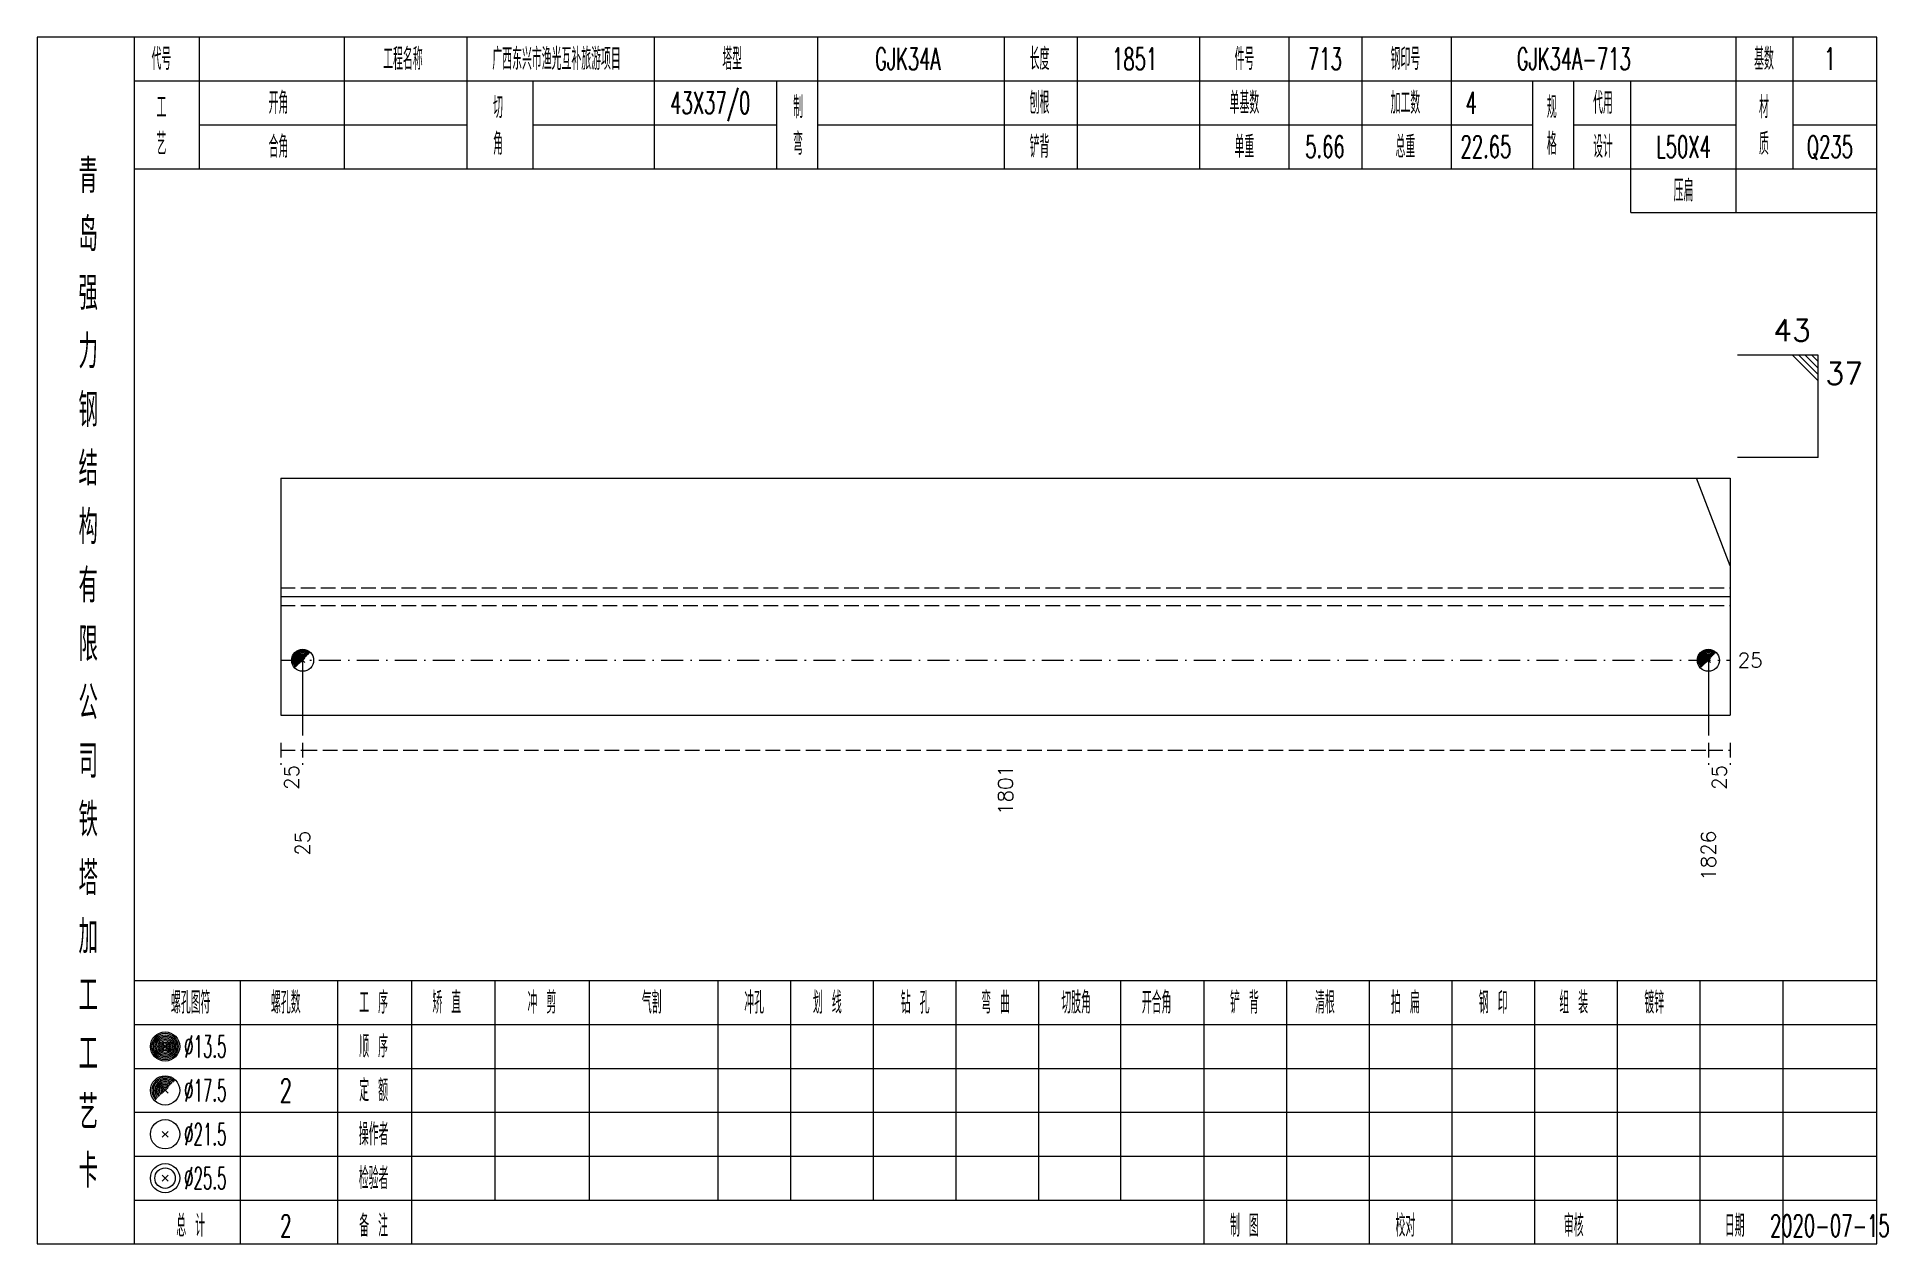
# Model space of a CAD drawing. Extents: x 0 to 2606, y -377 to 6479.
# Drawn here: x 1568.4 to 1821.3, y 3325 to 3490 of the extents above; entities that cross this region are included whole.
import ezdxf
from ezdxf.enums import TextEntityAlignment as Align

# ---------------------------------------------------------------- set-up
doc = ezdxf.new("R2010")
doc.units = 0
doc.header["$MEASUREMENT"] = 0
doc.linetypes.add('一点画线', pattern=[5.2, 3, -1, 0.2, -1])
doc.linetypes.add('虚线', pattern=[2.75, 2, -0.75])
doc.layers.get('0').update_dxf_attribs({"linetype": 'CONTINUOUS', "lineweight": 25})
doc.layers.add('1', color=7, linetype='CONTINUOUS', lineweight=25)
doc.layers.add('4', color=7, linetype='CONTINUOUS', lineweight=25)
doc.styles.get("Standard").update_dxf_attribs({"font": 'simplex.shx', "width": 0.7, "height": 3, "bigfont": 'gbhzfs.shx'})

msp = doc.modelspace()

# ---------------------------------------------------------------- texts
at = {"color": 7, "linetype": 'Continuous', "lineweight": 13}
msp.add_text('43', height=3, dxfattribs=at).set_placement((1810.8, 3447.5), align=Align.BOTTOM_RIGHT)
msp.add_text('37', height=3, dxfattribs=at).set_placement((1812.8, 3445.5), align=Align.TOP_LEFT)
msp.add_text('25', height=2, dxfattribs=at).set_placement((1800.8, 3404.8), align=Align.MIDDLE_LEFT)
at = {"color": 8, "linetype": 'Continuous', "lineweight": 9}
for s, p in [('25', (1603.2, 3390.5)), ('1801', (1700.75, 3390.5)), ('25', (1798.3, 3390.5))]:
    msp.add_text(s, height=2, rotation=90, dxfattribs=at).set_placement(p, align=Align.MIDDLE_RIGHT)
at = {"layer": '1', "color": 7, "linetype": 'Continuous', "lineweight": 13}
for s, p in [('25', (1604.7, 3381.5)), ('1826', (1796.8, 3381.5))]:
    msp.add_text(s, height=2, rotation=90, dxfattribs=at).set_placement(p, align=Align.MIDDLE_RIGHT)
at = {"layer": '4', "color": 1, "linetype": 'Continuous', "lineweight": 13}
for s, height, width, p in [('代号', 3, 0.6, (1585.4, 3487)), ('工程名称', 3, 0.6, (1618.4, 3487)), ('广西东兴市渔光互补旅游项目', 3, 0.6, (1639.4, 3487)), ('塔型', 3, 0.6, (1663.4, 3487)), ('GJK34A', 3, 0.6, (1687.4, 3487)), ('长度', 3, 0.6, (1705.4, 3487)), ('1851', 3, 0.6, (1718.4, 3487)), ('件号', 3, 0.6, (1733.4, 3487)), ('713', 3, 0.6, (1744.4, 3487)), ('钢印号', 3, 0.6, (1755.4, 3487)), ('GJK34A-713', 3, 0.6, (1778.4, 3487)), ('基数', 3, 0.6, (1804.4, 3487)), ('1', 3, 0.6, (1813.4, 3487)), ('43X37/0', 3, 0.6, (1660.4, 3481)), ('工', 3, 0.6, (1585.4, 3480.4)), ('开角', 3, 0.6, (1601.4, 3481)), ('切', 3, 0.6, (1631.4, 3480.4)), ('制', 3, 0.6, (1672.4, 3480.4)), ('刨根', 3, 0.6, (1705.4, 3481)), ('单基数', 3, 0.6, (1733.4, 3481)), ('加工数', 3, 0.6, (1755.4, 3481)), ('4', 3, 0.6, (1764.4, 3481)), ('规', 3, 0.6, (1775.4, 3480.4)), ('代用', 3, 0.6, (1782.4, 3481)), ('材', 3, 0.6, (1804.4, 3480.4)), ('艺', 3, 0.6, (1585.4, 3475.4)), ('合角', 3, 0.6, (1601.4, 3475)), ('角', 3, 0.6, (1631.4, 3475.4)), ('弯', 3, 0.6, (1672.4, 3475.4)), ('铲背', 3, 0.6, (1705.4, 3475)), ('单重', 3, 0.6, (1733.4, 3475)), ('5.66', 3, 0.6, (1744.4, 3475)), ('总重', 3, 0.6, (1755.4, 3475)), ('22.65', 3, 0.6, (1766.4, 3475)), ('格', 3, 0.6, (1775.4, 3475.4)), ('设计', 3, 0.6, (1782.4, 3475)), ('L50X4', 3, 0.6, (1793.4, 3475)), ('质', 3, 0.6, (1804.4, 3475.4)), ('Q235', 3, 0.6, (1813.4, 3475)), ('青', 4.6, 0.8, (1575.4, 3471)), ('压扁', 3, 0.6, (1793.4, 3469)), ('岛', 4.6, 0.8, (1575.4, 3463)), ('强', 4.6, 0.8, (1575.4, 3455)), ('力', 4.6, 0.8, (1575.4, 3447)), ('钢', 4.6, 0.8, (1575.4, 3439)), ('结', 4.6, 0.8, (1575.4, 3431)), ('构', 4.6, 0.8, (1575.4, 3423)), ('有', 4.6, 0.8, (1575.4, 3415)), ('限', 4.6, 0.8, (1575.4, 3407)), ('公', 4.6, 0.8, (1575.4, 3399)), ('司', 4.6, 0.8, (1575.4, 3391)), ('铁', 4.6, 0.8, (1575.4, 3383)), ('塔', 4.6, 0.8, (1575.4, 3375)), ('加', 4.6, 0.8, (1575.4, 3367)), ('工', 4.6, 0.8, (1575.4, 3359)), ('螺孔图符', 3, 0.6, (1589.4, 3358)), ('螺孔数', 3, 0.6, (1602.4, 3358)), ('工 序', 3, 0.6, (1614.4, 3358)), ('矫 直', 3, 0.6, (1624.4, 3358)), ('冲 剪', 3, 0.6, (1637.4, 3358)), ('气割', 3, 0.6, (1652.4, 3358)), ('冲孔', 3, 0.6, (1666.4, 3358)), ('划 线', 3, 0.6, (1676.4, 3358)), ('钻 孔', 3, 0.6, (1688.4, 3358)), ('弯 曲', 3, 0.6, (1699.4, 3358)), ('切肢角', 3, 0.6, (1710.4, 3358)), ('开合角', 3, 0.6, (1721.4, 3358)), ('铲 背', 3, 0.6, (1733.4, 3358)), ('清根', 3, 0.6, (1744.4, 3358)), ('拍 扁', 3, 0.6, (1755.4, 3358)), ('钢 印', 3, 0.6, (1767.4, 3358)), ('组 装', 3, 0.6, (1778.4, 3358)), ('镀锌', 3, 0.6, (1789.4, 3358)), ('工', 4.6, 0.8, (1575.4, 3351)), ('%%C13.5', 3, 0.5, (1591.4, 3352)), ('顺 序', 3, 0.6, (1614.4, 3352)), ('%%C17.5', 3, 0.5, (1591.4, 3346)), ('2', 3.2, 0.6, (1602.4, 3346)), ('定 额', 3, 0.6, (1614.4, 3346)), ('艺', 4.6, 0.8, (1575.4, 3343)), ('%%C21.5', 3, 0.5, (1591.4, 3340)), ('操作者', 3, 0.6, (1614.4, 3340)), ('卡', 4.6, 0.8, (1575.4, 3335)), ('%%C25.5', 3, 0.5, (1591.4, 3334)), ('检验者', 3, 0.6, (1614.4, 3334)), ('总 计', 3, 0.6, (1589.4, 3327.5)), ('2', 3, 0.6, (1602.4, 3327.5)), ('备 注', 3, 0.6, (1614.4, 3327.5)), ('制 图', 3, 0.6, (1733.4, 3327.5)), ('校对', 3, 0.6, (1755.4, 3327.5)), ('审核', 3, 0.6, (1778.4, 3327.5)), ('日期', 3, 0.6, (1800.4, 3327.5)), ('2020-07-15', 3, 0.6, (1813.4, 3327.5))]:
    msp.add_text(s, height=height, dxfattribs=dict(at, width=width)).set_placement(p, align=Align.MIDDLE_CENTER)

# ---------------------------------------------------------------- linework, layer by layer
at = {"color": 7, "linetype": 'Continuous', "lineweight": 13}
for p, q in [((1811.8, 3446.5), (1800.8, 3446.5)), ((1808.3, 3446.5), (1811.8, 3443)), ((1809.17, 3446.5), (1811.8, 3443.88)), ((1810.05, 3446.5), (1811.8, 3444.75)), ((1810.92, 3446.5), (1811.8, 3445.62)), ((1811.8, 3432.5), (1811.8, 3446.5)), ((1811.8, 3432.5), (1800.8, 3432.5)), ((1799.8, 3417.71), (1795.2, 3429.7)), ((1604.7, 3404.8), (1604.7, 3394.5)), ((1796.8, 3404.8), (1796.8, 3394.5))]:
    msp.add_line(p, q, dxfattribs=at)
at = {"color": 7, "linetype": 'Continuous', "lineweight": 18}
for p, q in [((1601.7, 3429.7), (1601.7, 3397.3)), ((1601.7, 3429.7), (1799.8, 3429.7)), ((1799.8, 3429.7), (1799.8, 3397.3)), ((1601.7, 3413.5), (1799.8, 3413.5))]:
    msp.add_line(p, q, dxfattribs=at)
at = {"color": 1, "linetype": '虚线', "lineweight": 18}
for p, q in [((1601.7, 3414.7), (1799.8, 3414.7)), ((1601.7, 3412.3), (1799.8, 3412.3))]:
    msp.add_line(p, q, dxfattribs=at)
at = {"color": 3, "linetype": '一点画线', "lineweight": 13}
msp.add_line((1601.7, 3404.8), (1799.8, 3404.8), dxfattribs=at)
at = {"color": 8, "linetype": '虚线', "lineweight": 9}
for p, q in [((1601.7, 3393.5), (1601.7, 3390.5)), ((1601.7, 3392.5), (1604.7, 3392.5)), ((1604.7, 3393.5), (1604.7, 3390.5)), ((1604.7, 3393.5), (1604.7, 3390.5)), ((1604.7, 3392.5), (1796.8, 3392.5)), ((1796.8, 3393.5), (1796.8, 3390.5)), ((1796.8, 3393.5), (1796.8, 3390.5)), ((1796.8, 3392.5), (1799.8, 3392.5)), ((1799.8, 3393.5), (1799.8, 3390.5))]:
    msp.add_line(p, q, dxfattribs=at)
at = {"layer": '1', "color": 7, "linetype": 'Continuous', "lineweight": 0}
for p, q in [((1604.4, 3404.5), (1605, 3405.1)), ((1604.4, 3405.1), (1605, 3404.5)), ((1796.5, 3404.5), (1797.1, 3405.1)), ((1796.5, 3405.1), (1797.1, 3404.5))]:
    msp.add_line(p, q, dxfattribs=at)
at = {"layer": '1', "color": 7, "linetype": 'Continuous', "lineweight": 18}
msp.add_line((1601.7, 3397.3), (1799.8, 3397.3), dxfattribs=at)
at = {"layer": '1', "color": 7, "linetype": 'Continuous', "lineweight": 13}
for centre in [(1604.7, 3404.8), (1796.8, 3404.8)]:
    msp.add_circle(centre, 1.5, dxfattribs=at)
for centre, radius in [((1604.7, 3404.8), 1.35), ((1604.7, 3404.8), 1.2), ((1604.7, 3404.8), 1.05), ((1604.7, 3404.8), 0.9), ((1604.7, 3404.8), 0.75), ((1604.7, 3404.8), 0.6), ((1604.7, 3404.8), 0.45), ((1604.7, 3404.8), 0.3), ((1604.7, 3404.8), 0.15), ((1796.8, 3404.8), 1.35), ((1796.8, 3404.8), 1.2), ((1796.8, 3404.8), 1.05), ((1796.8, 3404.8), 0.9), ((1796.8, 3404.8), 0.75), ((1796.8, 3404.8), 0.6), ((1796.8, 3404.8), 0.45), ((1796.8, 3404.8), 0.3), ((1796.8, 3404.8), 0.15)]:
    msp.add_arc(centre, radius, 45, 225, dxfattribs=at)
at = {"layer": '4', "color": 1, "linetype": 'Continuous', "lineweight": 18}
for p, q in [((1581.7, 3325), (1581.7, 3490)), ((1590.6, 3472), (1590.6, 3490)), ((1610.4, 3472), (1610.4, 3490)), ((1627.2, 3472), (1627.2, 3490)), ((1652.8, 3472), (1652.8, 3490)), ((1675.1, 3472), (1675.1, 3490)), ((1700.6, 3472), (1700.6, 3490)), ((1710.6, 3472), (1710.6, 3490)), ((1727.3, 3472), (1727.3, 3490)), ((1739.5, 3472), (1739.5, 3490)), ((1749.5, 3472), (1749.5, 3490)), ((1761.7, 3472), (1761.7, 3490)), ((1800.6, 3466), (1800.6, 3490)), ((1808.4, 3472), (1808.4, 3490)), ((1581.7, 3484), (1819.8, 3484)), ((1636.2, 3472), (1636.2, 3484)), ((1669.5, 3472), (1669.5, 3484)), ((1772.8, 3472), (1772.8, 3484)), ((1778.4, 3472), (1778.4, 3484)), ((1786.2, 3466), (1786.2, 3484)), ((1590.6, 3478), (1627.2, 3478)), ((1636.2, 3478), (1669.5, 3478)), ((1675.1, 3478), (1772.8, 3478)), ((1778.4, 3478), (1800.6, 3478)), ((1808.4, 3478), (1819.8, 3478)), ((1581.7, 3472), (1819.8, 3472)), ((1786.2, 3466), (1819.8, 3466)), ((1581.7, 3361), (1819.8, 3361)), ((1596.2, 3325), (1596.2, 3361)), ((1609.5, 3325), (1609.5, 3361)), ((1619.6, 3325), (1619.6, 3361)), ((1631, 3331), (1631, 3361)), ((1643.9, 3331), (1643.9, 3361)), ((1661.5, 3331), (1661.5, 3361)), ((1671.4, 3331), (1671.4, 3361)), ((1682.7, 3331), (1682.7, 3361)), ((1694, 3331), (1694, 3361)), ((1705.3, 3331), (1705.3, 3361)), ((1716.5, 3331), (1716.5, 3361)), ((1727.9, 3331), (1727.9, 3361)), ((1739.2, 3331), (1739.2, 3361)), ((1750.5, 3331), (1750.5, 3361)), ((1761.8, 3331), (1761.8, 3361)), ((1773.1, 3331), (1773.1, 3361)), ((1784.4, 3331), (1784.4, 3361)), ((1795.7, 3331), (1795.7, 3361)), ((1807, 3331), (1807, 3361)), ((1581.7, 3355), (1819.8, 3355)), ((1581.7, 3349), (1819.8, 3349)), ((1581.7, 3343), (1819.8, 3343)), ((1581.7, 3337), (1819.8, 3337)), ((1581.7, 3331), (1819.8, 3331)), ((1727.9, 3325), (1727.9, 3331)), ((1739.2, 3325), (1739.2, 3331)), ((1750.5, 3325), (1750.5, 3331)), ((1761.8, 3325), (1761.8, 3331)), ((1773.1, 3325), (1773.1, 3331)), ((1784.4, 3325), (1784.4, 3331)), ((1795.7, 3325), (1795.7, 3331)), ((1807, 3325), (1807, 3331))]:
    msp.add_line(p, q, dxfattribs=at)
at = {"layer": '4', "color": 7, "linetype": 'Continuous', "lineweight": 13}
for p, q in [((1585.7, 3351.8), (1586.1, 3352.2)), ((1586.1, 3351.8), (1585.7, 3352.2)), ((1585.5, 3339.6), (1586.3, 3340.4)), ((1586.3, 3339.6), (1585.5, 3340.4)), ((1585.5, 3333.6), (1586.3, 3334.4)), ((1586.3, 3333.6), (1585.5, 3334.4))]:
    msp.add_line(p, q, dxfattribs=at)
at = {"layer": '4', "color": 7, "linetype": 'Continuous', "lineweight": 0}
for p, q in [((1585.5, 3345.6), (1586.3, 3346.4)), ((1585.5, 3346.4), (1586.3, 3345.6))]:
    msp.add_line(p, q, dxfattribs=at)
at = {"layer": '4', "color": 1, "linetype": 'Continuous', "lineweight": 18}
msp.add_lwpolyline([(1568.4, 3490), (1568.4, 3325), (1819.8, 3325), (1819.8, 3490)], close=True, dxfattribs=at)
at = {"layer": '4', "color": 7, "linetype": 'Continuous', "lineweight": 13}
for centre, radius in [((1585.9, 3352), 2), ((1585.9, 3352), 1.8), ((1585.9, 3352), 1.6), ((1585.9, 3352), 1.4), ((1585.9, 3352), 1.2), ((1585.9, 3352), 1), ((1585.9, 3352), 0.8), ((1585.9, 3352), 0.6), ((1585.9, 3352), 0.4), ((1585.9, 3352), 0.2), ((1585.9, 3346), 2), ((1585.9, 3340), 2), ((1585.9, 3334), 2), ((1585.9, 3334), 1.4)]:
    msp.add_circle(centre, radius, dxfattribs=at)
for radius in [1.8, 1.6, 1.4, 1.2, 1, 0.8, 0.6, 0.4, 0.2]:
    msp.add_arc((1585.9, 3346), radius, 45, 225, dxfattribs=at)

msp.set_redraw_order([(e.dxf.handle, doc.entitydb.next_handle()) for e in msp.query("TEXT MTEXT ATTDEF DIMENSION ARC_DIMENSION")])  # texts and dimensions are drawn at this point

doc.saveas('drawing.dxf')
